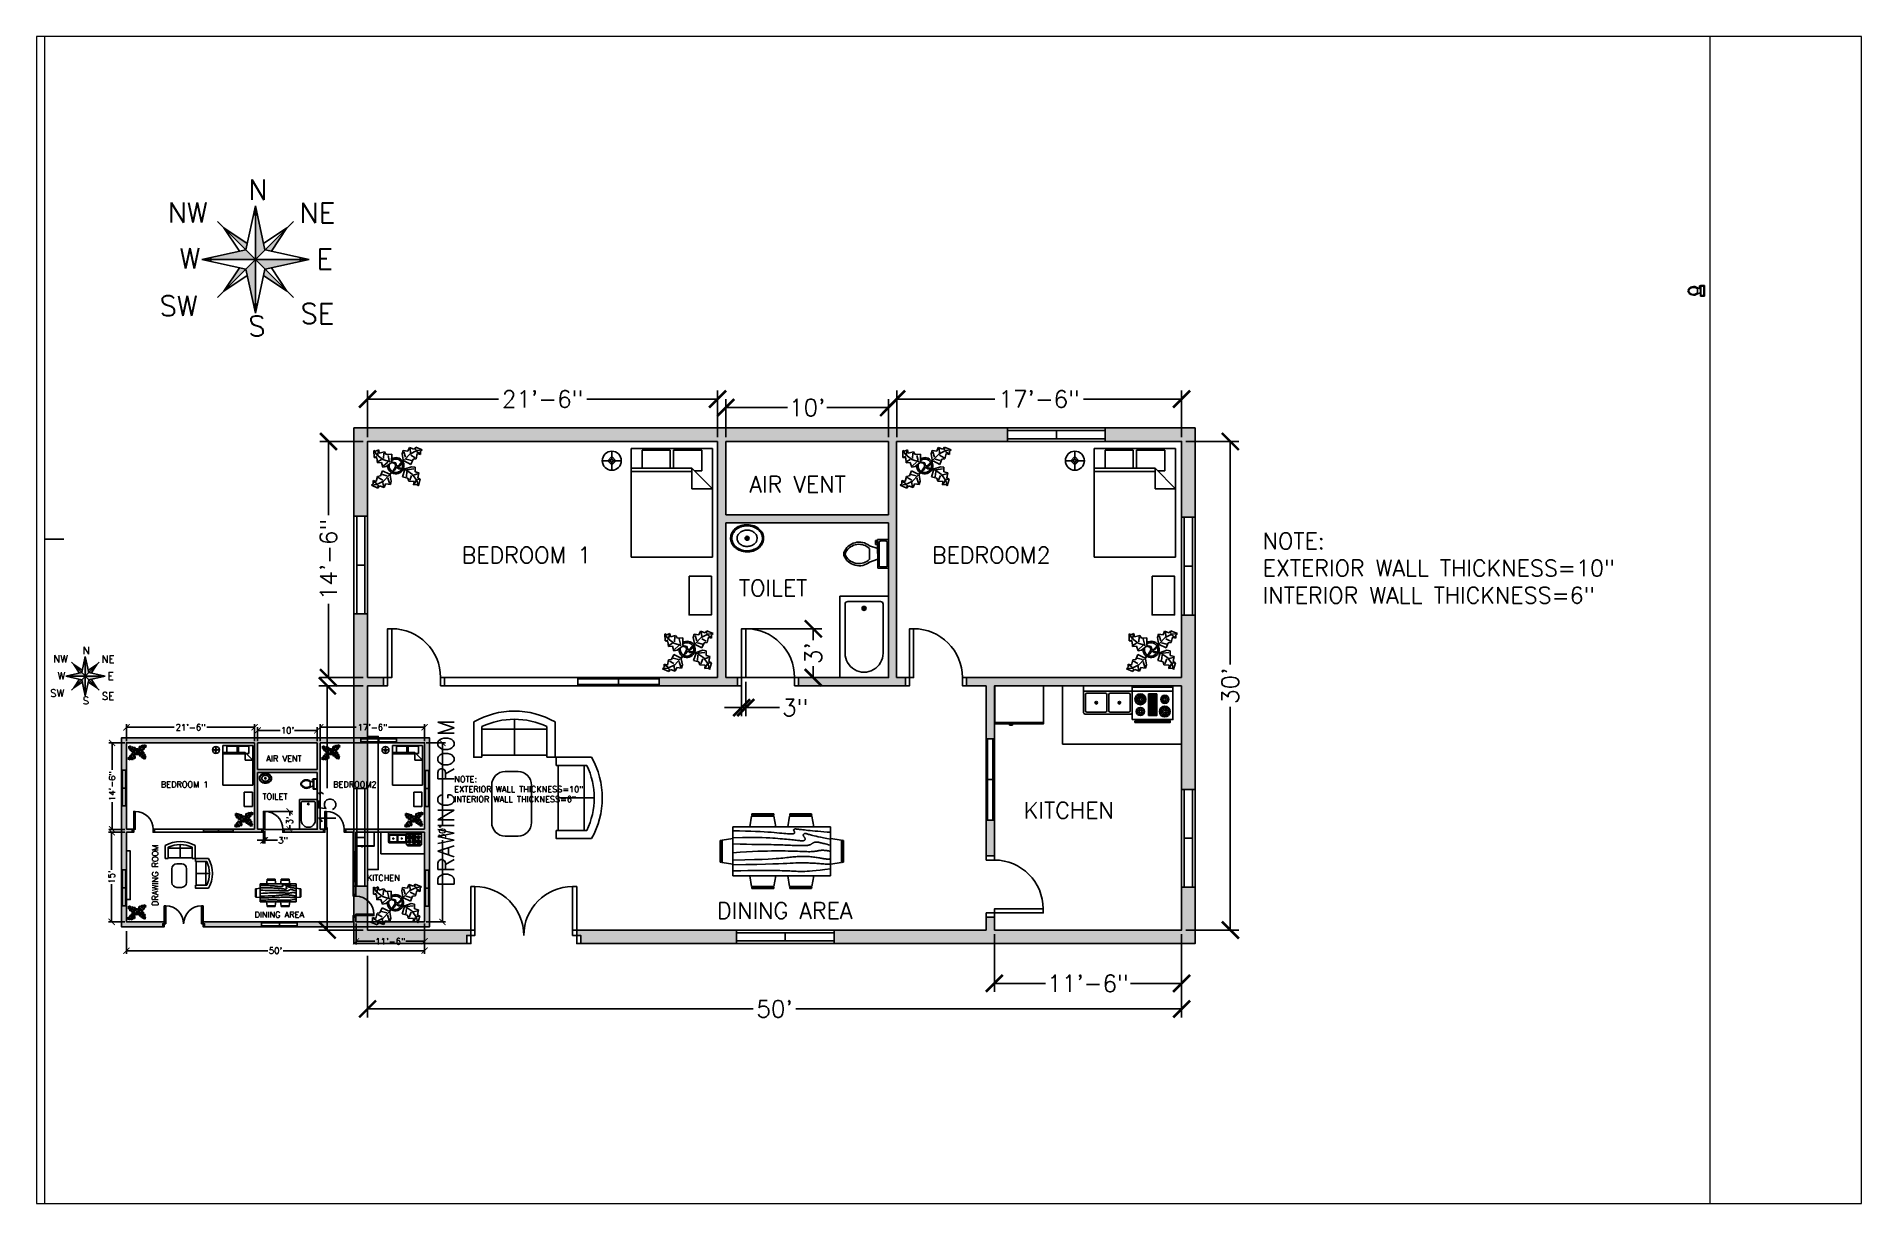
# Paper-space layout 'Layout1' of a CAD drawing. Header units: inches. Extents: x 0 to 410, y 0 to 263.
# The model-space entities are those that its viewports show. They can reach past a viewport. Long polylines and large blocks are cut down to what shows.
import ezdxf

# ---------------------------------------------------------------- set-up
doc = ezdxf.new("R2010")
doc.units = ezdxf.units.IN
doc.layers.get('0').update_dxf_attribs({"color": 250})
for name, color, linetype in [('blocks', 4, 'Continuous'), ('dimensions', 1, 'Continuous'), ('door', 6, 'Continuous'), ('text', 2, 'Continuous'), ('window', 40, 'Continuous')]:
    doc.layers.add(name, color=color, linetype=linetype)
doc.styles.get("Standard").update_dxf_attribs({"font": 'simplex.shx'})
doc.dimstyles.new('DIM', dxfattribs={"dimscale": 5, "dimtxt": 2.5, "dimasz": 2.5, "dimexe": 1.25, "dimexo": 0.625, "dimtad": 0, "dimlunit": 4, "dimtxsty": 'Standard', "dimblk": 'ARCHTICK', "dimcen": 2.5, "dimadec": 0, "dimazin": 0, "dimtfac": 1, "dimtmove": 0, "dimatfit": 3, "dimfxl": 1, "dimarcsym": 0})

psp = doc.layouts.get("Layout1")

msp = doc.modelspace()

# ---------------------------------------------------------------- texts
at = {"insert": (3037.576, 1060.793), "char_height": 12, "attachment_point": 1}
msp.add_mtext_dynamic_manual_height_columns('NOTE:\\PEXTERIOR WALL THICKNESS=10"\\PINTERIOR WALL THICKNESS=6"', width=341.95088, gutter_width=12.5, heights=[0], dxfattribs=at)
at = {"layer": 'text', "attachment_point": 1}
for s, width, gutter_width, insert, char_height in [('N', 44.01079, 74.595, (2289.852, 1321.161), 14.919), ('NW', 44.01079, 74.595, (2230.507, 1304.315), 14.9189), ('NE', 44.01079, 74.595, (2327.651, 1304.042), 14.9189), ('W', 44.01079, 74.595, (2239.127, 1270.491), 14.919), ('E', 44.01079, 74.595, (2340.079, 1269.994), 14.919), ('SW', 44.01079, 74.595, (2224.456, 1235.513), 14.9189), ('SE', 44.01079, 74.595, (2328.292, 1229.786), 14.9189), ('S', 44.01079, 74.595, (2289.852, 1220.554), 14.919), ('AIR VENT', 102.50242, 12.5, (2659.267, 1102.546), 12), ('BEDROOM 1', 102.50242, 12.5, (2447.133, 1050.401), 12), ('BEDROOM2', 102.50242, 12.5, (2793.778, 1050.401), 12), ('TOILET', 102.50242, 12.5, (2651.517, 1026.141), 12), ('KITCHEN', 102.50242, 12.5, (2861.492, 862.307), 12), ('DINING AREA', 141.63971, 12.5, (2635.365, 788.435), 12)]:
    msp.add_mtext_dynamic_manual_height_columns(s, width=width, gutter_width=gutter_width, heights=[0], dxfattribs=dict(at, insert=insert, char_height=char_height))
at = {"layer": 'text', "insert": (2429.542, 799.935), "char_height": 12, "attachment_point": 1, "rotation": 90}
msp.add_mtext_dynamic_manual_height_columns('DRAWING ROOM', width=145.36706, gutter_width=12.5, heights=[0], dxfattribs=at)

# ---------------------------------------------------------------- blocks, each defined once
blk = doc.blocks.new('door1')
at = {"layer": 'door'}
for points in [[(-6, 42), (-3, 42), (-3, 6), (-6, 6)], [(-45, 6), (-42, 6), (-42, 0), (-45, 0)], [(-3, 6), (0, 6), (0, 0), (-3, 0)]]:
    blk.add_lwpolyline(points, close=True, dxfattribs=at)
blk.add_arc((-6, 6), 36, 90, 180, dxfattribs=at)
blk = doc.blocks.new('door2')
at = {"layer": 'door'}
for points in [[(-78, 42), (-81, 42), (-81, 6), (-78, 6)], [(-6, 42), (-3, 42), (-3, 6), (-6, 6)], [(-81, 6), (-84, 6), (-84, 0), (-81, 0)], [(-3, 6), (0, 6), (0, 0), (-3, 0)]]:
    blk.add_lwpolyline(points, close=True, dxfattribs=at)
for centre, start, end in [((-78, 6), 0, 90), ((-6, 6), 90, 180)]:
    blk.add_arc(centre, 36, start, end, dxfattribs=at)
blk = doc.blocks.new('win2')
at = {"layer": 'window'}
for p, q in [((-70, 8), (-72, 8)), ((-72, 8), (0, 8)), ((0, 2), (-72, 2)), ((-36, 2), (-36, 8)), ((0, 8), (0, 2))]:
    blk.add_line(p, q, dxfattribs=at)
blk.add_lwpolyline([(-72, 0), (0, 0), (0, 10), (-72, 10)], close=True, dxfattribs=at)
for points in [[(-2, 8), (-70, 8)], [(-70, 2), (-2, 2)]]:
    blk.add_lwpolyline(points, dxfattribs=at)
blk = doc.blocks.new('win1')
at = {"layer": 'window'}
for p, q in [((-59, 5), (-60, 5)), ((-59, 1), (-60, 1)), ((-30, 1), (-30, 5)), ((-1, 5), (0, 5)), ((-1, 1), (0, 1))]:
    blk.add_line(p, q, dxfattribs=at)
blk.add_lwpolyline([(-60, 6), (0, 6), (0, 0), (-60, 0)], close=True, dxfattribs=at)
for points in [[(-59, 5), (-1, 5)], [(-1, 1), (-59, 1)]]:
    blk.add_lwpolyline(points, dxfattribs=at)
blk = doc.blocks.new('Toilet - top')
for p, q in [((-10, -8.5), (-8, -8.5)), ((-10, -9.5), (-10, -8.5)), ((-7, -9.5), (-10, -9.5)), ((-8, -8.5), (-8, -8)), ((-7, -8), (-7, -9.5)), ((-4, -8), (-6, -14)), ((4, -8), (6, -14)), ((9.5, -6), (9.5, -2)), ((4, -14), (-4, -14))]:
    blk.add_line(p, q)
blk.add_lwpolyline([(10.5, -8), (10.5, 0), (-10.5, 0), (-10.5, -8)], close=True)
for points in [[(-9.5, -2), (-9.5, -6)], [(8.5, -1), (-8.5, -1)], [(-8.5, -7), (8.5, -7)]]:
    blk.add_lwpolyline(points)
for centre, radius, start, end in [((-8.6, -1.9), 0.884, 81.8699, 188.1301), ((-8.6, -6.1), 0.884, 171.8699, 278.1301), ((8.6, -1.9), 0.884, 351.8699, 98.1301), ((8.6, -6.1), 0.884, 261.8699, 8.1301), ((3.5, -21.6), 12.2, 141.4691, 247.9714), ((4.2, -21.8), 11.3, 136.3677, 238.9468), ((-3.5, -21.6), 12.2, 292.0284, 38.5307), ((-4.2, -21.8), 11.3, 301.053, 43.6321), ((0, -27.9), 4, 245.7318, 294.2682), ((0, -29), 4, 254.8605, 285.1395)]:
    blk.add_arc(centre, radius, start, end)
blk = doc.blocks.new('Sink - Oval top')
for p, q in [((-1, 0), (1, 0)), ((0, 1), (0, -1))]:
    blk.add_line(p, q)
at = {"linetype": 'Continuous'}
for points in [[(-12.2, 0.4, 0.117634), (-11.5, -3.4, 0.104469), (-8.9, -6.8, 0.090016), (-5.1, -9.1, 0.08192), (-0.3, -10, 0.08192), (4.5, -9.4, 0.090016), (8.4, -7.4, 0.104469), (11.2, -4.1, 0.117634), (12.2, -0.4, 0.117634), (11.5, 3.4, 0.104469), (8.9, 6.8, 0.090016), (5.1, 9.1, 0.08192), (0.3, 10, 0.08192), (-4.5, 9.4, 0.090016), (-8.4, 7.4, 0.104469), (-11.2, 4.1, 0.117634)], [(-11.3, 0.2, 0.118622), (-10.5, -3.3, 0.104678), (-8.1, -6.4, 0.089562), (-4.5, -8.4, 0.081185), (-0.1, -9.2, 0.081185), (4.3, -8.5, 0.089562), (7.9, -6.6, 0.104678), (10.4, -3.5, 0.118622), (11.3, -0.2, 0.118622), (10.5, 3.3, 0.104678), (8.1, 6.4, 0.089562), (4.5, 8.4, 0.081185), (0.1, 9.2, 0.081185), (-4.3, 8.5, 0.089562), (-7.9, 6.6, 0.104678), (-10.4, 3.5, 0.118622)], [(-7.4, 0.1, 0.118283), (-6.9, -2.2, 0.104607), (-5.3, -4.2, 0.089718), (-3, -5.5, 0.081436), (-0.1, -6, 0.081436), (2.8, -5.6, 0.089718), (5.2, -4.3, 0.104607), (6.9, -2.3, 0.118283), (7.4, -0.1, 0.118283), (6.9, 2.2, 0.104607), (5.3, 4.2, 0.089718), (3, 5.5, 0.081436), (0.1, 6, 0.081436), (-2.8, 5.6, 0.089718), (-5.2, 4.3, 0.104607), (-6.9, 2.3, 0.118283)]]:
    blk.add_lwpolyline(points, format="xyb", close=True, dxfattribs=at)
for radius in [1.5, 1]:
    blk.add_circle((0, 0), radius)
blk = doc.blocks.new('Dining Set - 36 x 72 in.')
at = {"linetype": 'Continuous'}
for p, q in [((-22, 27.5), (-22.1562, 26.50042)), ((-22, 27.5), (-6, 27.5)), ((-5.8437, 26.49966), (-6, 27.5)), ((6, 27.5), (5.8438, 26.50042)), ((6, 27.5), (22, 27.5)), ((22.1563, 26.49966), (22, 27.5)), ((36, 18), (-36, 18)), ((-36, 18), (-36, -18)), ((-22.2343, 26.00059), (-23.4847, 17.99762)), ((-22.2304, 26), (-5.7608, 26)), ((-5.8416, 26.5), (-22.1534, 26.5)), ((-4.5152, 17.99762), (-5.7655, 25.99926)), ((5.7657, 26.00059), (4.5153, 17.99762)), ((5.7696, 26), (22.2392, 26)), ((22.1584, 26.5), (5.8466, 26.5)), ((23.4848, 17.99762), (22.2345, 25.99926)), ((36, -18), (36, 18)), ((-45.5, 8), (-44.5004, 8.15617)), ((-45.5, 8), (-45.5, -8)), ((-44.5, -8.15843), (-44.5, 8.15338)), ((-44.0006, 8.23428), (-35.9976, 9.48474)), ((-44, 8.23041), (-44, -8.23915)), ((44.0006, 8.23428), (35.9976, 9.48474)), ((44, 8.23041), (44, -8.23915)), ((44.5, -8.15843), (44.5, 8.15338)), ((45.5, 8), (44.5005, 8.15617)), ((45.5, 8), (45.5, -8)), ((-44.4997, -8.15631), (-45.5, -8)), ((-35.9976, -9.48476), (-43.9993, -8.2345)), ((35.9976, -9.48476), (43.9993, -8.2345)), ((44.4997, -8.15631), (45.5, -8)), ((-36, -18), (36, -18)), ((-22.2343, -26.0006), (-23.4847, -17.99762)), ((-22.2304, -26), (-5.7608, -26)), ((-22, -27.5), (-22.1562, -26.50044)), ((-5.8416, -26.5), (-22.1534, -26.5)), ((-5.8437, -26.49967), (-6, -27.5)), ((-4.5152, -17.99762), (-5.7655, -25.99928)), ((5.7657, -26.0006), (4.5153, -17.99762)), ((5.7696, -26), (22.2392, -26)), ((6, -27.5), (5.8438, -26.50044)), ((22.1584, -26.5), (5.8466, -26.5)), ((22.1563, -26.49967), (22, -27.5)), ((23.4848, -17.99762), (22.2345, -25.99928)), ((-22, -27.5), (-6, -27.5)), ((6, -27.5), (22, -27.5))]:
    blk.add_line(p, q, dxfattribs=at)
for points in [[(-36, 15), (-31.1772, 14.97754), (-26.8079, 14.91406), (-22.8538, 14.81543), (-19.276, 14.6875), (-16.0362, 14.53613), (-13.0957, 14.36718), (-10.4159, 14.18652), (-7.9583, 14), (-5.6904, 13.81315), (-3.6035, 13.63021), (-1.6954, 13.45508), (0.0365, 13.29166), (1.5945, 13.14388), (2.9811, 13.01562), (4.1988, 12.9108), (5.25, 12.83333), (6.1393, 12.78613), (6.8802, 12.76823), (7.4883, 12.77767), (7.9792, 12.8125), (8.3685, 12.87077), (8.6719, 12.95052), (8.9049, 13.0498), (9.0833, 13.16666), (9.2205, 13.29899), (9.3216, 13.44401), (9.3895, 13.59879), (9.4271, 13.76041), (9.4373, 13.92594), (9.4232, 14.09245), (9.3875, 14.257), (9.3333, 14.41666), (9.2638, 14.56917), (9.1836, 14.71484), (9.0975, 14.85465), (9.0104, 14.98958), (8.9272, 15.1206), (8.8529, 15.2487), (8.7922, 15.37483), (8.75, 15.5), (8.7305, 15.62467), (8.7344, 15.74739), (8.7617, 15.86621), (8.8125, 15.97916), (8.8867, 16.08431), (8.9844, 16.17968), (9.1055, 16.26334), (9.25, 16.33333), (9.4189, 16.38802), (9.6172, 16.42708), (9.8506, 16.45052), (10.125, 16.45833), (10.4463, 16.45052), (10.8203, 16.42708), (11.2529, 16.38802), (11.75, 16.33333), (12.3184, 16.26318), (12.9694, 16.17838), (13.7151, 16.07991), (14.5677, 15.96875), (15.5395, 15.84586), (16.6426, 15.71224), (17.8893, 15.56884), (19.2917, 15.41666), (20.859, 15.25667), (22.5879, 15.08984), (24.4721, 14.91715), (26.5052, 14.73958), (28.6809, 14.5581), (30.9929, 14.3737), (33.4347, 14.18733), (36, 14)], [(-36, 10), (-28.9766, 10.14274), (-23.1725, 10.20442), (-18.4241, 10.19775), (-14.5677, 10.13541), (-11.4399, 10.03011), (-8.877, 9.89453), (-6.7154, 9.74137), (-4.7917, 9.58333), (-2.9698, 9.43082), (-1.2246, 9.28515), (0.4415, 9.14534), (2.026, 9.01041), (3.5266, 8.87939), (4.9408, 8.7513), (6.266, 8.62516), (7.5, 8.5), (8.6411, 8.37549), (9.6914, 8.2539), (10.6538, 8.13818), (11.5312, 8.03125), (12.3267, 7.93603), (13.043, 7.85547), (13.6831, 7.79248), (14.25, 7.75), (14.7471, 7.7303), (15.1797, 7.73307), (15.5537, 7.75732), (15.875, 7.80208), (16.1494, 7.86637), (16.3828, 7.94922), (16.5811, 8.04964), (16.75, 8.16666), (16.8944, 8.29915), (17.0143, 8.44531), (17.1089, 8.60319), (17.1771, 8.77083), (17.218, 8.94629), (17.2305, 9.1276), (17.2137, 9.31282), (17.1667, 9.5), (17.0895, 9.6875), (16.987, 9.875), (16.8649, 10.0625), (16.7292, 10.25), (16.5856, 10.4375), (16.4401, 10.625), (16.2985, 10.8125), (16.1667, 11), (16.05, 11.18733), (15.9518, 11.3737), (15.8752, 11.5581), (15.8229, 11.73958), (15.798, 11.91715), (15.8034, 12.08984), (15.842, 12.25667), (15.9167, 12.41666), (16.0295, 12.56836), (16.1784, 12.70833), (16.3605, 12.83268), (16.5729, 12.9375), (16.8127, 13.01888), (17.0768, 13.07291), (17.3625, 13.0957), (17.6667, 13.08333), (17.9894, 13.03312), (18.3418, 12.94726), (18.7382, 12.82918), (19.1927, 12.68229), (19.7195, 12.51001), (20.3327, 12.31575), (21.0465, 12.10294), (21.875, 11.875), (22.8357, 11.63354), (23.959, 11.37304), (25.2786, 11.08618), (26.8282, 10.76562), (28.6414, 10.40405), (30.752, 9.99414), (33.1936, 9.52856), (36, 9)], [(-36, 5.5), (-30.7157, 5.3348), (-26.069, 5.20963), (-21.9946, 5.11767), (-18.4271, 5.05208), (-15.3009, 5.00602), (-12.5508, 4.97265), (-10.1112, 4.94515), (-7.9167, 4.91666), (-5.909, 4.88167), (-4.0586, 4.83984), (-2.3429, 4.79215), (-0.7396, 4.73958), (0.7739, 4.6831), (2.22, 4.6237), (3.6213, 4.56233), (5, 4.5), (6.373, 4.43782), (7.7344, 4.3776), (9.0723, 4.32129), (10.375, 4.27083), (11.6309, 4.22819), (12.8281, 4.19531), (13.9551, 4.17415), (15, 4.16666), (15.954, 4.17448), (16.819, 4.19791), (17.6001, 4.23698), (18.3021, 4.29166), (18.9299, 4.36198), (19.4883, 4.44791), (19.9823, 4.54948), (20.4167, 4.66666), (20.7969, 4.79899), (21.1302, 4.94401), (21.4245, 5.09879), (21.6875, 5.26041), (21.9271, 5.42594), (22.1511, 5.59245), (22.3672, 5.757), (22.5834, 5.91666), (22.8065, 6.06868), (23.0404, 6.21093), (23.2879, 6.34147), (23.5521, 6.45833), (23.8358, 6.55957), (24.142, 6.64323), (24.4735, 6.70735), (24.8334, 6.75), (25.2235, 6.76969), (25.642, 6.76692), (26.0858, 6.74267), (26.5521, 6.69791), (27.0379, 6.63362), (27.5404, 6.55078), (28.0565, 6.45036), (28.5834, 6.33333), (29.1242, 6.19987), (29.7071, 6.04687), (30.3661, 5.87044), (31.1354, 5.66666), (32.0493, 5.43164), (33.142, 5.16146), (34.4475, 4.85221), (36, 4.5)], [(-36, -1), (-30.7915, -0.6591), (-26.0195, -0.38216), (-21.6519, -0.16284), (-17.6563, 0.00521), (-14.0005, 0.12833), (-10.6523, 0.21289), (-7.5796, 0.26522), (-4.75, 0.29166), (-2.134, 0.29793), (0.2878, 0.28711), (2.5317, 0.26163), (4.6146, 0.22396), (6.5529, 0.17651), (8.3633, 0.12174), (10.0623, 0.06209), (11.6667, 0), (13.1899, -0.06201), (14.6341, -0.1211), (15.9982, -0.17432), (17.2813, -0.21875), (18.4823, -0.25147), (19.6003, -0.26953), (20.6343, -0.27002), (21.5834, -0.25), (22.4481, -0.20768), (23.2357, -0.14584), (23.9549, -0.06836), (24.6146, 0.02083), (25.2235, 0.11784), (25.7904, 0.21875), (26.3241, 0.31966), (26.8334, 0.41666), (27.3265, 0.50618), (27.8099, 0.58593), (28.2894, 0.65397), (28.7709, 0.70833), (29.2601, 0.74707), (29.763, 0.76823), (30.2855, 0.76985), (30.8334, 0.75), (31.4088, 0.70784), (31.9994, 0.64713), (32.589, 0.57275), (33.1615, 0.48958), (33.7008, 0.4025), (34.1908, 0.3164), (34.6153, 0.23616), (34.9584, 0.16666), (35.2099, 0.11165), (35.3848, 0.07031), (35.504, 0.04069), (35.5886, 0.02083), (35.6594, 0.00879), (35.7377, 0.0026), (35.8442, 0.00032), (36, 0)], [(-36, -6.5), (-27.1843, -6.31267), (-20.084, -6.1263), (-14.469, -5.9419), (-10.1094, -5.76042), (-6.7752, -5.58285), (-4.2363, -5.41016), (-2.2629, -5.24333), (-0.625, -5.08334), (0.8708, -4.93099), (2.2715, -4.78646), (3.5872, -4.64974), (4.8281, -4.52084), (6.0046, -4.39974), (7.127, -4.28646), (8.2053, -4.18099), (9.25, -4.08334), (10.2705, -3.99382), (11.2734, -3.91407), (12.2647, -3.84603), (13.25, -3.79167), (14.2354, -3.75293), (15.2266, -3.73177), (16.2295, -3.73015), (17.25, -3.75), (18.2912, -3.79248), (19.3451, -3.85547), (20.4009, -3.93604), (21.4479, -4.03125), (22.4754, -4.13819), (23.4727, -4.25391), (24.4289, -4.37549), (25.3334, -4.5), (26.1785, -4.62492), (26.9694, -4.74935), (27.7145, -4.87281), (28.4219, -4.99479), (29.1, -5.11483), (29.7572, -5.23242), (30.4016, -5.34709), (31.0417, -5.45834), (31.6837, -5.56437), (32.3262, -5.65821), (32.9658, -5.73153), (33.599, -5.77604), (34.2224, -5.78345), (34.8327, -5.74545), (35.4264, -5.65373), (36, -5.5)], [(-36, -10), (-26.4022, -9.81299), (-18.4675, -9.62891), (-11.9839, -9.45069), (-6.7396, -9.28125), (-2.5226, -9.12354), (0.8789, -8.98047), (3.6769, -8.85498), (6.0833, -8.75), (8.2767, -8.66765), (10.3021, -8.60677), (12.1712, -8.56543), (13.8958, -8.54167), (15.4876, -8.53353), (16.9583, -8.53907), (18.3197, -8.55632), (19.5834, -8.58334), (20.7616, -8.61841), (21.8685, -8.66081), (22.9188, -8.71004), (23.9271, -8.76563), (24.9081, -8.82707), (25.8763, -8.89388), (26.8465, -8.96558), (27.8334, -9.04167), (28.8474, -9.12118), (29.8828, -9.20117), (30.93, -9.27824), (31.9792, -9.34896), (33.0205, -9.40991), (34.0443, -9.45768), (35.0407, -9.48885), (36, -9.5)], [(-36, -14.5), (-30.0881, -14.33513), (-25.0332, -14.21224), (-20.7312, -14.12647), (-17.0781, -14.07292), (-13.97, -14.04671), (-11.3027, -14.04297), (-8.9724, -14.05681), (-6.875, -14.08334), (-4.9224, -14.11833), (-3.0905, -14.16016), (-1.3709, -14.20785), (0.2448, -14.26042), (1.7647, -14.3169), (3.1973, -14.3763), (4.5507, -14.43767), (5.8333, -14.5), (7.0554, -14.5621), (8.235, -14.62175), (9.3922, -14.67652), (10.5469, -14.72396), (11.7192, -14.76164), (12.929, -14.78711), (14.1965, -14.79794), (15.5417, -14.79167), (16.9933, -14.76424), (18.6152, -14.70508), (20.4804, -14.60197), (22.6615, -14.44271), (25.2312, -14.21509), (28.2624, -13.9069), (31.8277, -13.50594), (36, -13)]]:
    blk.add_lwpolyline(points, dxfattribs=at)
blk = doc.blocks.new('Sofa - Roundback Loveseat 5 ft.')
at = {"linetype": 'Continuous'}
for p, q in [((-24, -33.99998), (-24, -11.46958)), ((-23.9998, -13.38178), (23.99986, -13.38178)), ((0, -32.44198), (0, -5.99998)), ((24.00004, -33.99998), (24.00004, -11.46958)), ((-24, -32.44198), (24.00004, -32.44198))]:
    blk.add_line(p, q, dxfattribs=at)
for points in [[(-24, -33.99998), (-30, -33.99998), (-30, -7.99998)], [(30.00004, -7.99998), (30.00004, -33.99998), (24.00004, -33.99998)]]:
    blk.add_lwpolyline(points, dxfattribs=at)
for centre, radius, start, end in [((0, -60.24998), 60.24998, 60.13715, 119.8628), ((0, -61.38438), 55.38444, 64.32083, 115.6792)]:
    blk.add_arc(centre, radius, start, end, dxfattribs=at)
blk = doc.blocks.new('Range-Oven - 30 in top')
for p, q in [((0, -3), (30, -3)), ((12, -6), (18, -6)), ((13, -20), (13, -6)), ((14, -6), (14, -20)), ((15, -20), (15, -6)), ((16, -6), (16, -20)), ((17, -20), (17, -6)), ((6, -24), (6, -25)), ((8, -25), (8, -24)), ((18, -20), (12, -20)), ((22, -25), (22, -24)), ((24, -24), (24, -25))]:
    blk.add_line(p, q)
for points in [[(0, -24), (0, 0), (30, 0), (30, -24)], [(12, -21), (12, -5), (18, -5), (18, -21)], [(2, -26), (2, -25), (28, -25), (28, -26)]]:
    blk.add_lwpolyline(points, close=True)
for centre, radius in [((6, -9), 4), ((6, -9), 3), ((6, -9), 2), ((6, -9), 1), ((24, -9), 3), ((24, -9), 2), ((24, -9), 1), ((6, -18), 3), ((6, -18), 2), ((6, -18), 1), ((24, -18), 4), ((24, -18), 3), ((24, -18), 2), ((24, -18), 1)]:
    blk.add_circle(centre, radius)
blk = doc.blocks.new('Refrigerator-2 door - 36 in top')
for p, q in [((0, -26.999999), (36, -26.999999)), ((11, -27.999999), (11, -28.999999)), ((11, -28.999999), (13, -28.999999)), ((12, -26.999999), (12, -28.999999)), ((13, -28.999999), (13, -27.999999))]:
    blk.add_line(p, q)
blk.add_lwpolyline([(0, -27.999999), (0, 0), (36, 0), (36, -27.999999)], close=True)
blk = doc.blocks.new('Sink-double - 36 in top')
for p, q in [((-18, -4), (18, -4)), ((-0.75, -18.5), (-0.75, -6.5)), ((0.75, -6.5), (0.75, -18.5))]:
    blk.add_line(p, q)
for points in [[(-16.5, 0), (16.5, 0)], [(-18, -19.5), (-18, -1.5)], [(-16.5, -18.5), (-16.5, -6.5)], [(-15.5, -5.5), (-1.75, -5.5)], [(1.75, -5.5), (15.5, -5.5)], [(16.5, -6.5), (16.5, -18.5)], [(18, -1.5), (18, -19.5)], [(16.5, -21), (-16.5, -21)], [(-1.75, -19.5), (-15.5, -19.5)], [(15.5, -19.5), (1.75, -19.5)]]:
    blk.add_lwpolyline(points)
for centre, radius in [((-8.5, -12.5), 1), ((-8.5, -12.5), 0.5), ((8.5, -12.5), 1), ((8.5, -12.5), 0.5)]:
    blk.add_circle(centre, radius)
for centre, radius, start, end in [((-16.5, -1.5), 1.5, 90, 180), ((16.5, -1.5), 1.5, 0, 90), ((-15.5, -6.5), 1, 90, 180), ((-1.75, -6.5), 1, 0, 90), ((1.75, -6.5), 1, 90, 180), ((15.5, -6.5), 1, 0, 90), ((-16.5, -19.5), 1.5, 180, 270), ((-15.5, -18.5), 1, 180, 270), ((-1.75, -18.5), 1, 270, 0), ((1.75, -18.5), 1, 180, 270), ((15.5, -18.5), 1, 270, 0), ((16.5, -19.5), 1.5, 270, 0)]:
    blk.add_arc(centre, radius, start, end)
blk = doc.blocks.new('Bed - Queen')
at = {"linetype": 'Continuous'}
for p, q in [((0, -80.00003), (0, 0)), ((0, 0), (59.99999, 0)), ((59.99999, 0), (59.99999, -80.00003)), ((7.99999, -1.2), (28.79998, -1.2)), ((7.99999, -14.4), (7.99999, -1.2)), ((28.79998, -1.2), (28.79998, -14.4)), ((31.19999, -1.2), (51.99999, -1.2)), ((31.19999, -14.4), (31.19999, -1.2)), ((51.99999, -1.2), (51.99999, -16.4)), ((0, -14.4), (44.8, -14.4)), ((44.8, -16.8), (0, -16.8)), ((59.99999, -29.6), (44.8, -14.4)), ((44.8, -14.4), (44.8, -29.6)), ((51.99999, -16.4), (46.79936, -16.4)), ((44.8, -29.6), (59.99999, -29.6)), ((59.99999, -80.00003), (0, -80.00003))]:
    blk.add_line(p, q, dxfattribs=at)
blk = doc.blocks.new('Lamp - Table')
at = {"linetype": 'Continuous'}
for p, q in [((-1, 0), (-7, 0)), ((0, 3), (-3, 0)), ((-3, 0), (0, -3)), ((0, 7), (0, 1)), ((3, 0), (0, 3)), ((0, -3), (3, 0)), ((1, 0), (7, 0)), ((0, -1), (0, -7))]:
    blk.add_line(p, q, dxfattribs=at)
for radius in [7, 1]:
    blk.add_circle((0, 0), radius, dxfattribs=at)
blk = doc.blocks.new('Bath Tub - 26 x 60 in.')
for p, q in [((8, -18), (10, -18)), ((9, -17), (9, -19))]:
    blk.add_line(p, q)
blk.add_lwpolyline([(0, -36), (0, 0), (60, 0), (60, -36)], close=True)
for points in [[(4, -30), (4, -6)], [(6, -4), (42, -4)], [(42, -32), (6, -32)]]:
    blk.add_lwpolyline(points)
for radius in [1.5, 1]:
    blk.add_circle((9, -18), radius)
for centre, radius, start, end in [((5.75, -5.75), 1.77, 81.8699, 188.1301), ((42, -18), 14, 270, 90), ((5.75, -30.25), 1.77, 171.8699, 278.1301)]:
    blk.add_arc(centre, radius, start, end)
blk = doc.blocks.new('Plant - Rubber or Philodendron')
at = {"linetype": 'Continuous'}
for p, q in [((8.8871, 10.7908), (9.9809, 13.4933)), ((9.9809, 13.4933), (13.3837, 12.301)), ((13.3837, 12.301), (14.68, 13.9039)), ((14.68, 13.9039), (19.3848, 11.8146)), ((-16.2005, 11.4774), (-13.9899, 8.1064)), ((-16.2005, 11.4774), (-14.8639, 10.7964)), ((-16.0159, 6.3329), (-16.2005, 11.4774)), ((-14.0069, 5.8704), (-16.0159, 6.3329)), ((-15.3434, 6.5514), (-13.9984, 6.9884)), ((-14.8639, 10.7964), (-12.6195, 11.8975)), ((-13.5868, 2.2894), (-14.0069, 5.8704)), ((-13.9899, 8.1064), (-9.5434, 4.7185)), ((-10.6784, 2.491), (-13.5868, 2.2894)), ((-13.3174, 8.325), (-13.0735, 11.0065)), ((-13.1329, 3.1804), (-10.6614, 4.727)), ((-12.6195, 11.8975), (-12.1909, 9.4345)), ((-12.1909, 9.4345), (-8.3829, 10.3)), ((-9.5858, -0.8715), (-10.6784, 2.491)), ((-9.5434, 4.7185), (-4.1917, 2.9888)), ((-9.1318, 0.0195), (-5.9793, 2.9025)), ((-8.8369, 9.409), (-9.0894, 5.6095)), ((-8.3829, 10.3), (-7.0549, 8.501)), ((-7.1228, -0.443), (-3.5248, 2.2131)), ((-7.0549, 8.501), (-3.0284, 8.6941)), ((-4.8529, 4.012), (-5.7184, 7.82)), ((-3.5248, 2.2131), (-3.3011, 2.4355)), ((-3.3011, 2.4355), (-0.5306, 1.7947)), ((-3.0284, 8.6941), (-3.0709, 3.1041)), ((-3.0709, 3.1041), (0.0797, 2.3163)), ((-0.5306, 1.7947), (-0.2255, -0.5527)), ((-0.5306, 1.7947), (-0.5306, 1.7947)), ((0.0797, 2.3163), (0.4866, -0.031)), ((0.4866, -0.031), (2.1141, 0.2298)), ((2.1141, 0.2298), (5.4346, 3.9146)), ((6.1032, 3.6844), (2.8262, -0.031)), ((4.6914, 8.8812), (5.3859, 11.2828)), ((4.6914, 8.8812), (5.5014, 4.4831)), ((5.3859, 11.2828), (8.8871, 10.7908)), ((5.4346, 3.9146), (5.5014, 4.4831)), ((5.9878, 10.4842), (7.1971, 6.3869)), ((11.1089, 1.1958), (6.1032, 3.6844)), ((10.3916, 8.7942), (6.2847, 4.4028)), ((7.7005, 4.8881), (11.5025, 3.9967)), ((15.3859, 11.3055), (10.3916, 8.7942)), ((10.5828, 12.6946), (10.8893, 9.7953)), ((14.2977, 6.1031), (10.9934, 7.9956)), ((12.7005, 4.8994), (11.1089, 1.1958)), ((14.8995, 5.3044), (12.7005, 4.8994)), ((14.5816, 13.2037), (14.3848, 11.8033)), ((15.7909, 9.1065), (14.8995, 5.3044)), ((15.2875, 10.6053), (17.5907, 9.2105)), ((19.3848, 11.8146), (15.3859, 11.3055)), ((18.1925, 8.4119), (15.7909, 9.1065)), ((19.3848, 11.8146), (18.1868, 10.9119)), ((18.1868, 10.9119), (18.1925, 8.4119)), ((-18.008, -14.1781), (-16.8101, -13.2754)), ((-16.8157, -10.7754), (-14.4141, -11.4699)), ((-16.8101, -13.2754), (-16.8157, -10.7754)), ((-13.9107, -12.9688), (-16.2139, -11.574)), ((-14.4141, -11.4699), (-13.5228, -7.6679)), ((-14.0091, -13.669), (-9.0148, -11.1577)), ((-13.5228, -7.6679), (-11.3237, -7.2629)), ((-12.921, -8.4665), (-9.6166, -10.359)), ((-11.3237, -7.2629), (-9.7321, -3.5593)), ((-6.3237, -7.2516), (-10.1257, -6.3602)), ((-9.7321, -3.5593), (-4.7264, -6.0479)), ((-7.1228, -0.443), (-9.5858, -0.8715)), ((-9.206, -15.0581), (-9.5126, -12.1588)), ((-9.0148, -11.1577), (-4.9047, -6.8122)), ((-7.5103, -13.1543), (-8.6042, -15.8568)), ((-4.0092, -13.6463), (-7.5103, -13.1543)), ((-4.611, -12.8477), (-5.8203, -8.7504)), ((-2.019, -3.6148), (-4.7264, -6.0479)), ((-4.1246, -6.8466), (-4.0579, -6.2781)), ((-3.3146, -11.2447), (-4.1246, -6.8466)), ((-4.0579, -6.2781), (-0.9375, -3.1608)), ((-3.3146, -11.2447), (-4.0092, -13.6463)), ((-2.019, -3.6148), (-0.2255, -0.5527)), ((-0.9375, -3.1608), (0.5883, -0.8135)), ((0.5883, -0.8135), (2.2447, -2.0916)), ((2.8262, -0.031), (1.3003, -0.5527)), ((1.3003, -0.5527), (2.4193, -1.4655)), ((2.2447, -2.0916), (6.7108, -2.6626)), ((2.4193, -1.4655), (6.895, -2.1175)), ((4.943, -7.9659), (6.7108, -2.6626)), ((8.8321, -9.0266), (4.943, -7.9659)), ((11.6605, -0.5413), (6.895, -2.1175)), ((12.3677, -6.1981), (7.219, -2.6772)), ((8.125, -4.0768), (7.7715, -7.9659)), ((8.3544, -2.7453), (13.1973, -2.1704)), ((9.5392, -11.1479), (8.8321, -9.0266)), ((13.4283, -11.5015), (9.5392, -11.1479)), ((10.2463, -10.4408), (11.6605, -6.9053)), ((11.6605, -0.5413), (14.1354, -0.8948)), ((15.5496, -10.7943), (12.3677, -6.1981)), ((13.0748, -13.9763), (13.4283, -11.5015)), ((16.2567, -5.8446), (13.4283, -6.5517)), ((14.8425, -10.7943), (13.7819, -13.2692)), ((14.1354, -0.8948), (14.1354, -4.4304)), ((14.1354, -4.4304), (16.9638, -5.1375)), ((16.6103, -14.6834), (15.5496, -10.7943)), ((17.3174, -9.7337), (15.9032, -9.7337)), ((16.9638, -5.1375), (16.2567, -8.673)), ((16.2567, -8.673), (18.0245, -9.7337)), ((18.0245, -9.7337), (16.6103, -14.6834)), ((-18.008, -14.1781), (-14.0091, -13.669)), ((-13.3032, -16.2674), (-18.008, -14.1781)), ((-12.0069, -14.6645), (-13.3032, -16.2674)), ((-13.2048, -15.5672), (-13.008, -14.1668)), ((-8.6042, -15.8568), (-12.0069, -14.6645)), ((15.5496, -13.6228), (13.0748, -13.9763)), ((16.6103, -14.6834), (15.5496, -13.6228))]:
    blk.add_line(p, q, dxfattribs=at)
for centre, radius, start, end in [((0.0308, 0.1664), 6, 178.6147, 235.1169), ((0.0308, 0.1664), 5, 168.1647, 238.6725), ((0, 0), 6.1275, 34.37569, 120.1028), ((-0.0601, -0.2075), 5.2461, 33.82192, 124.9414), ((-0.2664, 0.1682), 5.2775, 338.4094, 20.03007), ((-0.098, 0.1364), 6.1288, 341.2017, 26.09184), ((-0.0234, 0.3825), 6.1492, 242.5812, 331.2714), ((-0.1102, 0.4886), 5.2883, 247.3711, 327.472)]:
    blk.add_arc(centre, radius, start, end, dxfattribs=at)
blk = doc.blocks.new('_ArchTick')
at = {"color": 0, "linetype": 'ByBlock', "const_width": 0.15}
blk.add_lwpolyline([(-0.5, -0.5), (0.5, 0.5)], dxfattribs=at)
blk = doc.blocks.new('*D18')
at = {"layer": 'Defpoints', "color": 0, "transparency": 16777216}
for p in [(2377.8, 1128.1), (2349, 954.1), (2377.8, 954.1)]:
    blk.add_point(p, dxfattribs=at)
at = {"layer": 'dimensions', "color": 0, "lineweight": -2, "transparency": 16777216}
for p, q in [((2374.6, 1128.1), (2342.7, 1128.1)), ((2349, 1128.1), (2349, 1073.7)), ((2349, 954.1), (2349, 1008.6)), ((2374.6, 954.1), (2342.7, 954.1))]:
    blk.add_line(p, q, dxfattribs=at)
at = {"layer": 'dimensions', "color": 0, "lineweight": -2, "transparency": 16777216, "xscale": 12.5, "yscale": 12.5, "zscale": 12.5}
for p, rotation in [((2349, 1128.1), 90), ((2349, 954.1), 270)]:
    blk.add_blockref('_ArchTick', p, dxfattribs=dict(at, rotation=rotation))
at = {"layer": 'dimensions', "color": 0, "transparency": 16777216, "insert": (2349, 1041.1), "char_height": 12.5, "attachment_point": 5, "rotation": 90}
blk.add_mtext('14\'-6"', dxfattribs=at)
blk = doc.blocks.new('*D19')
at = {"layer": 'Defpoints', "color": 0, "transparency": 16777216}
for p in [(2977.8, 1128.1), (2977.8, 768.1), (3013.7, 768.1)]:
    blk.add_point(p, dxfattribs=at)
at = {"layer": 'dimensions', "color": 0, "lineweight": -2, "transparency": 16777216}
for p, q in [((2980.9, 1128.1), (3019.9, 1128.1)), ((3013.7, 1128.1), (3013.7, 963.8)), ((3013.7, 768.1), (3013.7, 932.5)), ((2980.9, 768.1), (3019.9, 768.1))]:
    blk.add_line(p, q, dxfattribs=at)
at = {"layer": 'dimensions', "color": 0, "lineweight": -2, "transparency": 16777216, "xscale": 12.5, "yscale": 12.5, "zscale": 12.5}
for p, rotation in [((3013.7, 1128.1), 90), ((3013.7, 768.1), 270)]:
    blk.add_blockref('_ArchTick', p, dxfattribs=dict(at, rotation=rotation))
at = {"layer": 'dimensions', "color": 0, "transparency": 16777216, "insert": (3013.7, 948.1), "char_height": 12.5, "attachment_point": 5, "rotation": 90}
blk.add_mtext("30'", dxfattribs=at)
blk = doc.blocks.new('*D21')
at = {"layer": 'Defpoints', "color": 0, "transparency": 16777216}
for p in [(2377.8, 752.2), (2977.8, 752.2), (2977.8, 710)]:
    blk.add_point(p, dxfattribs=at)
at = {"layer": 'dimensions', "color": 0, "lineweight": -2, "transparency": 16777216}
for p, q in [((2377.8, 749), (2377.8, 703.8)), ((2977.8, 749), (2977.8, 703.8)), ((2377.8, 710), (2662.1, 710)), ((2977.8, 710), (2693.4, 710))]:
    blk.add_line(p, q, dxfattribs=at)
at = {"layer": 'dimensions', "color": 0, "lineweight": -2, "transparency": 16777216, "xscale": 12.5, "yscale": 12.5, "zscale": 12.5, "rotation": 180}
blk.add_blockref('_ArchTick', (2377.8, 710), dxfattribs=at)
at = {"layer": 'dimensions', "color": 0, "lineweight": -2, "transparency": 16777216, "xscale": 12.5, "yscale": 12.5, "zscale": 12.5}
blk.add_blockref('_ArchTick', (2977.8, 710), dxfattribs=at)
at = {"layer": 'dimensions', "color": 0, "transparency": 16777216, "insert": (2677.8, 710), "char_height": 12.5, "attachment_point": 5}
blk.add_mtext("50'", dxfattribs=at)
blk = doc.blocks.new('*D22')
at = {"layer": 'Defpoints', "color": 0, "transparency": 16777216}
for p in [(2977.8, 1159.4), (2767.8, 1128.1), (2977.8, 1128.1)]:
    blk.add_point(p, dxfattribs=at)
at = {"layer": 'dimensions', "color": 0, "lineweight": -2, "transparency": 16777216}
for p, q in [((2767.8, 1131.3), (2767.8, 1165.6)), ((2767.8, 1159.4), (2840.2, 1159.4)), ((2977.8, 1159.4), (2905.4, 1159.4)), ((2977.8, 1131.3), (2977.8, 1165.6))]:
    blk.add_line(p, q, dxfattribs=at)
at = {"layer": 'dimensions', "color": 0, "lineweight": -2, "transparency": 16777216, "xscale": 12.5, "yscale": 12.5, "zscale": 12.5, "rotation": 180}
blk.add_blockref('_ArchTick', (2767.8, 1159.4), dxfattribs=at)
at = {"layer": 'dimensions', "color": 0, "lineweight": -2, "transparency": 16777216, "xscale": 12.5, "yscale": 12.5, "zscale": 12.5}
blk.add_blockref('_ArchTick', (2977.8, 1159.4), dxfattribs=at)
at = {"layer": 'dimensions', "color": 0, "transparency": 16777216, "insert": (2872.8, 1159.4), "char_height": 12.5, "attachment_point": 5}
blk.add_mtext('17\'-6"', dxfattribs=at)
blk = doc.blocks.new('*D23')
at = {"layer": 'Defpoints', "color": 0, "transparency": 16777216}
for p in [(2761.8, 1153.1), (2641.8, 1128.1), (2761.8, 1128.1)]:
    blk.add_point(p, dxfattribs=at)
at = {"layer": 'dimensions', "color": 0, "lineweight": -2, "transparency": 16777216}
for p, q in [((2641.8, 1131.3), (2641.8, 1159.4)), ((2761.8, 1131.3), (2761.8, 1159.4)), ((2641.8, 1153.1), (2687.3, 1153.1)), ((2761.8, 1153.1), (2716.2, 1153.1))]:
    blk.add_line(p, q, dxfattribs=at)
at = {"layer": 'dimensions', "color": 0, "lineweight": -2, "transparency": 16777216, "xscale": 12.5, "yscale": 12.5, "zscale": 12.5, "rotation": 180}
blk.add_blockref('_ArchTick', (2641.8, 1153.1), dxfattribs=at)
at = {"layer": 'dimensions', "color": 0, "lineweight": -2, "transparency": 16777216, "xscale": 12.5, "yscale": 12.5, "zscale": 12.5}
blk.add_blockref('_ArchTick', (2761.8, 1153.1), dxfattribs=at)
at = {"layer": 'dimensions', "color": 0, "transparency": 16777216, "insert": (2701.8, 1153.1), "char_height": 12.5, "attachment_point": 5}
blk.add_mtext("10'", dxfattribs=at)
blk = doc.blocks.new('*D24')
at = {"layer": 'Defpoints', "color": 0, "transparency": 16777216}
for p in [(2635.8, 1159.4), (2377.8, 1128.1), (2635.8, 1128.1)]:
    blk.add_point(p, dxfattribs=at)
at = {"layer": 'dimensions', "color": 0, "lineweight": -2, "transparency": 16777216}
for p, q in [((2377.8, 1131.3), (2377.8, 1165.6)), ((2377.8, 1159.4), (2474.2, 1159.4)), ((2635.8, 1159.4), (2539.4, 1159.4)), ((2635.8, 1131.3), (2635.8, 1165.6))]:
    blk.add_line(p, q, dxfattribs=at)
at = {"layer": 'dimensions', "color": 0, "lineweight": -2, "transparency": 16777216, "xscale": 12.5, "yscale": 12.5, "zscale": 12.5, "rotation": 180}
blk.add_blockref('_ArchTick', (2377.8, 1159.4), dxfattribs=at)
at = {"layer": 'dimensions', "color": 0, "lineweight": -2, "transparency": 16777216, "xscale": 12.5, "yscale": 12.5, "zscale": 12.5}
blk.add_blockref('_ArchTick', (2635.8, 1159.4), dxfattribs=at)
at = {"layer": 'dimensions', "color": 0, "transparency": 16777216, "insert": (2506.8, 1159.4), "char_height": 12.5, "attachment_point": 5}
blk.add_mtext('21\'-6"', dxfattribs=at)
blk = doc.blocks.new('*D25')
at = {"layer": 'Defpoints', "color": 0, "transparency": 16777216}
for p in [(2377.8, 948.1), (2348.1, 768.1), (2377.8, 768.1)]:
    blk.add_point(p, dxfattribs=at)
at = {"layer": 'dimensions', "color": 0, "lineweight": -2, "transparency": 16777216}
for p, q in [((2374.6, 948.1), (2341.9, 948.1)), ((2348.1, 948.1), (2348.1, 872.6)), ((2348.1, 768.1), (2348.1, 843.7)), ((2374.6, 768.1), (2341.9, 768.1))]:
    blk.add_line(p, q, dxfattribs=at)
at = {"layer": 'dimensions', "color": 0, "lineweight": -2, "transparency": 16777216, "xscale": 12.5, "yscale": 12.5, "zscale": 12.5}
for p, rotation in [((2348.1, 948.1), 90), ((2348.1, 768.1), 270)]:
    blk.add_blockref('_ArchTick', p, dxfattribs=dict(at, rotation=rotation))
at = {"layer": 'dimensions', "color": 0, "transparency": 16777216, "insert": (2348.1, 858.1), "char_height": 12.5, "attachment_point": 5, "rotation": 90}
blk.add_mtext("15'", dxfattribs=at)
blk = doc.blocks.new('*D26')
at = {"layer": 'Defpoints', "color": 0, "transparency": 16777216}
for p in [(2839.8, 768.1), (2977.8, 768.1), (2839.8, 728.8)]:
    blk.add_point(p, dxfattribs=at)
at = {"layer": 'dimensions', "color": 0, "lineweight": -2, "transparency": 16777216}
for p, q in [((2839.8, 765), (2839.8, 722.5)), ((2977.8, 765), (2977.8, 722.5)), ((2839.8, 728.8), (2877.4, 728.8)), ((2977.8, 728.8), (2940.2, 728.8))]:
    blk.add_line(p, q, dxfattribs=at)
at = {"layer": 'dimensions', "color": 0, "lineweight": -2, "transparency": 16777216, "xscale": 12.5, "yscale": 12.5, "zscale": 12.5, "rotation": 180}
blk.add_blockref('_ArchTick', (2839.8, 728.8), dxfattribs=at)
at = {"layer": 'dimensions', "color": 0, "lineweight": -2, "transparency": 16777216, "xscale": 12.5, "yscale": 12.5, "zscale": 12.5}
blk.add_blockref('_ArchTick', (2977.8, 728.8), dxfattribs=at)
at = {"layer": 'dimensions', "color": 0, "transparency": 16777216, "insert": (2908.8, 728.8), "char_height": 12.5, "attachment_point": 5}
blk.add_mtext('11\'-6"', dxfattribs=at)
blk = doc.blocks.new('*U27')
at = {"layer": 'text'}
blk.add_line((0, -19.8), (0, 19.8), dxfattribs=at)
blk = doc.blocks.new('*U28')
at = {"layer": 'text', "color": 0, "linetype": 'ByBlock', "lineweight": -2, "transparency": 16777216}
blk.add_blockref('*U27', (2295.1, 1281.9), dxfattribs=at)
for p, rotation in [((2281.2, 1276.2), 45), ((2309.1, 1276.2), 315), ((2275.4, 1262.2), 90), ((2281.2, 1248.2), 135), ((2295.1, 1242.4), 180), ((2309.1, 1248.2), 225), ((2314.9, 1262.2), 270)]:
    blk.add_blockref('*U27', p, dxfattribs=dict(at, rotation=rotation))
blk = doc.blocks.new('*U29')
at = {"layer": 'text'}
for q in [(-7.1, -16.2), (7.1, -16.2)]:
    blk.add_line((0, 16.2), q, dxfattribs=at)
blk = doc.blocks.new('*U30')
at = {"layer": 'text', "color": 0, "linetype": 'ByBlock', "lineweight": -2, "transparency": 16777216}
blk.add_blockref('*U29', (2295.1, 1285.5), dxfattribs=at)
for p, rotation in [((2271.8, 1262.2), 90), ((2318.5, 1262.2), 270), ((2295.1, 1238.9), 180)]:
    blk.add_blockref('*U29', p, dxfattribs=dict(at, rotation=rotation))
blk = doc.blocks.new('*U31')
at = {"layer": 'text'}
for q in [(2.9, -8.6), (8.6, -2.9)]:
    blk.add_line((-8.6, 8.6), q, dxfattribs=at)
blk = doc.blocks.new('*U32')
at = {"layer": 'text', "color": 0, "linetype": 'ByBlock', "lineweight": -2, "transparency": 16777216}
blk.add_blockref('*U31', (2280.4, 1276.9), dxfattribs=at)
for p, rotation in [((2309.8, 1276.9), 269.9999999999999), ((2280.4, 1247.5), 89.99999999999999), ((2309.8, 1247.5), 180)]:
    blk.add_blockref('*U31', p, dxfattribs=dict(at, rotation=rotation))
blk = doc.blocks.new('*D33')
at = {"layer": 'Defpoints', "color": 0, "transparency": 16777216}
for p in [(2653.5, 990.1), (2653.5, 954.1), (2706.3, 954.1)]:
    blk.add_point(p, dxfattribs=at)
at = {"layer": 'text', "color": 0, "lineweight": -2, "transparency": 16777216}
for p, q in [((2656.7, 990.1), (2712.6, 990.1)), ((2706.3, 990.1), (2706.3, 981.8)), ((2706.3, 954.1), (2706.3, 962.5)), ((2656.7, 954.1), (2712.6, 954.1))]:
    blk.add_line(p, q, dxfattribs=at)
at = {"layer": 'text', "color": 0, "lineweight": -2, "transparency": 16777216, "xscale": 12.5, "yscale": 12.5, "zscale": 12.5}
for p, rotation in [((2706.3, 990.1), 90), ((2706.3, 954.1), 270)]:
    blk.add_blockref('_ArchTick', p, dxfattribs=dict(at, rotation=rotation))
at = {"layer": 'text', "color": 0, "transparency": 16777216, "insert": (2706.3, 972.1), "char_height": 12.5, "attachment_point": 5, "rotation": 90}
blk.add_mtext("3'", dxfattribs=at)
blk = doc.blocks.new('*D34')
at = {"layer": 'Defpoints', "color": 0, "transparency": 16777216}
for p in [(2653.5, 954.1), (2656.5, 954.1), (2656.5, 932)]:
    blk.add_point(p, dxfattribs=at)
at = {"layer": 'text', "color": 0, "lineweight": -2, "transparency": 16777216}
for p, q in [((2653.5, 951), (2653.5, 925.7)), ((2656.5, 951), (2656.5, 925.7)), ((2653.5, 932), (2641, 932)), ((2653.5, 932), (2656.5, 932)), ((2656.5, 932), (2681.5, 932))]:
    blk.add_line(p, q, dxfattribs=at)
at = {"layer": 'text', "color": 0, "lineweight": -2, "transparency": 16777216, "xscale": 12.5, "yscale": 12.5, "zscale": 12.5}
blk.add_blockref('_ArchTick', (2653.5, 932), dxfattribs=at)
at = {"layer": 'text', "color": 0, "lineweight": -2, "transparency": 16777216, "xscale": 12.5, "yscale": 12.5, "zscale": 12.5, "rotation": 180}
blk.add_blockref('_ArchTick', (2656.5, 932), dxfattribs=at)
at = {"layer": 'text', "color": 0, "transparency": 16777216, "insert": (2693, 932), "char_height": 12.5, "attachment_point": 5}
blk.add_mtext('3"', dxfattribs=at)

# ---------------------------------------------------------------- dimensions: what is measured, and where the dimension line sits
at = {"layer": 'dimensions'}
for base, p1, p2, picture, middle in [((2635.769, 1159.391), (2377.769, 1128.141), (2635.769, 1128.141), '*D24', (2506.769, 1159.391)), ((2761.769, 1153.141), (2641.769, 1128.141), (2761.769, 1128.141), '*D23', (2701.769, 1153.141)), ((2977.769, 1159.391), (2767.769, 1128.141), (2977.769, 1128.141), '*D22', (2872.769, 1159.391)), ((2839.769, 728.776), (2977.769, 768.141), (2839.769, 768.141), '*D26', (2908.769, 728.776)), ((2977.769, 710.026), (2377.769, 752.155), (2977.769, 752.155), '*D21', (2677.769, 710.026))]:
    dim = msp.add_linear_dim(base=base, p1=p1, p2=p2, dimstyle='DIM', dxfattribs=at)
    dim.commit()
    dim.dimension.update_dxf_attribs({"geometry": picture, "text_midpoint": middle})
for base, p1, p2, picture, middle in [((2348.98, 954.141), (2377.769, 1128.141), (2377.769, 954.141), '*D18', (2348.98, 1041.141)), ((3013.692, 768.141), (2977.769, 1128.141), (2977.769, 768.141), '*D19', (3013.692, 948.141)), ((2348.111, 768.141), (2377.769, 948.141), (2377.769, 768.141), '*D25', (2348.111, 858.141))]:
    dim = msp.add_linear_dim(base=base, p1=p1, p2=p2, angle=90, dimstyle='DIM', dxfattribs=at)
    dim.commit()
    dim.dimension.update_dxf_attribs({"geometry": picture, "text_midpoint": middle})
at = {"layer": 'text'}
dim = msp.add_linear_dim(base=(2706.348, 954.141), p1=(2653.531, 990.141), p2=(2653.531, 954.141), angle=90, dimstyle='DIM', dxfattribs=at)
dim.commit()
dim.dimension.update_dxf_attribs({"geometry": '*D33', "text_midpoint": (2706.348, 972.141)})
dim = msp.add_linear_dim(base=(2656.531, 931.986), p1=(2653.531, 954.141), p2=(2656.531, 954.141), dimstyle='DIM', dxfattribs=at)
dim.commit()
dim.dimension.update_dxf_attribs({"geometry": '*D34', "text_midpoint": (2692.989, 931.986)})

# ---------------------------------------------------------------- hatches: boundary and pattern name
at = {"layer": 'blocks'}
h = msp.add_hatch(color=256, dxfattribs=at)
h.dxf.hatch_style = 1
h.paths.add_polyline_path([(2377.769, 1128.141), (2635.769, 1128.141), (2635.769, 954.141), (2592.844, 954.141), (2592.844, 948.141), (2641.769, 948.141), (2650.531, 948.141), (2650.531, 954.141), (2641.769, 954.141), (2641.769, 1068.141), (2761.769, 1068.141), (2761.769, 1055.805), (2761.834, 1034.805), (2761.769, 1034.805), (2761.769, 954.141), (2725.769, 954.141), (2695.531, 954.141), (2695.531, 948.141), (2761.769, 948.141), (2774.252, 948.141), (2774.252, 954.141), (2767.769, 954.141), (2767.769, 1128.141), (2849.5, 1128.141), (2849.5, 1138.141), (2367.769, 1138.141), (2367.769, 1073.079), (2377.769, 1073.079)])
h.paths.add_polyline_path([(2641.769, 1128.141), (2761.769, 1128.141), (2761.769, 1074.141), (2641.769, 1074.141)], flags=16)
h = msp.add_hatch(color=3, dxfattribs=at)
h.dxf.hatch_style = 1
h.paths.add_polyline_path([(2377.769, 1128.141), (2635.769, 1128.141), (2635.769, 954.141), (2592.844, 954.141), (2592.844, 948.141), (2641.769, 948.141), (2650.531, 948.141), (2650.531, 954.141), (2641.769, 954.141), (2641.769, 1068.141), (2761.769, 1068.141), (2761.769, 1055.805), (2761.834, 1034.805), (2761.769, 1034.805), (2761.769, 954.141), (2725.769, 954.141), (2695.531, 954.141), (2695.531, 948.141), (2761.769, 948.141), (2774.252, 948.141), (2774.252, 954.141), (2767.769, 954.141), (2767.769, 1128.141), (2849.5, 1128.141), (2849.5, 1138.141), (2367.769, 1138.141), (2367.769, 1073.079), (2377.769, 1073.079)])
h.paths.add_polyline_path([(2641.769, 1074.141), (2641.769, 1128.141), (2761.769, 1128.141), (2761.769, 1074.141)], flags=16)
h.paths.add_polyline_path([(2987.769, 1138.141), (2921.5, 1138.141), (2921.5, 1128.141), (2977.769, 1128.141), (2977.769, 1072.236), (2987.769, 1072.236)])
h.paths.add_polyline_path([(2987.769, 1000.236), (2977.769, 1000.236), (2977.769, 954.141), (2833.769, 954.141), (2819.252, 954.141), (2819.252, 948.141), (2833.769, 948.141), (2833.769, 909.027), (2839.769, 909.027), (2839.769, 948.141), (2876.045, 948.141), (2977.769, 948.141), (2977.769, 871.758), (2987.769, 871.758)])
h.paths.add_polyline_path([(2987.769, 799.758), (2977.769, 799.758), (2977.769, 768.141), (2839.769, 768.141), (2839.769, 777.695), (2833.769, 777.695), (2833.769, 768.141), (2721.638, 768.141), (2721.638, 758.141), (2987.769, 758.141)])
h.paths.add_polyline_path([(2377.769, 910.833), (2377.769, 948.141), (2389.582, 948.141), (2389.582, 954.141), (2377.769, 954.141), (2377.769, 1001.079), (2367.769, 1001.079), (2367.769, 872.387), (2377.769, 872.387)])
h.paths.add_polyline_path([(2377.769, 800.387), (2367.769, 800.387), (2367.769, 758.141), (2450.954, 758.141), (2450.954, 764.141), (2453.954, 764.141), (2453.954, 768.141), (2377.769, 768.141)])
h.paths.add_polyline_path([(2839.769, 849.027), (2833.769, 849.027), (2833.769, 822.695), (2839.769, 822.695)])
h.paths.add_polyline_path([(2649.638, 768.141), (2531.954, 768.141), (2531.954, 764.141), (2534.954, 764.141), (2534.954, 758.141), (2649.638, 758.141)])
at = {"layer": 'text', "true_color": 0xf1eb1f}
h = msp.add_hatch(color=2, dxfattribs=at)
h.dxf.hatch_style = 1
h.paths.add_polyline_path([(2296.59, 1295.121, 0.01101266), (2295.138, 1295.153), (2295.138, 1262.183), (2302.276, 1269.322)])
h.paths.add_polyline_path([(2328.075, 1260.731, 0.01101266), (2328.107, 1262.183), (2295.138, 1262.183), (2302.276, 1255.045)])
h.paths.add_polyline_path([(2295.138, 1262.183), (2288, 1255.045), (2293.686, 1229.246, 0.01101266), (2295.138, 1229.214)])
h.paths.add_polyline_path([(2288, 1269.322), (2262.2, 1263.635, 0.01101266), (2262.168, 1262.183), (2295.138, 1262.183)])
h.paths.add_polyline_path([(2289.035, 1274.017), (2271.825, 1285.496), (2288, 1269.322)])
h.paths.add_polyline_path([(2318.451, 1285.496), (2302.276, 1269.322), (2306.972, 1268.286)])
h.paths.add_polyline_path([(2302.276, 1255.045), (2301.241, 1250.349), (2318.451, 1238.87)])
h.paths.add_polyline_path([(2288, 1255.045), (2283.304, 1256.08), (2271.825, 1238.87)])

# ---------------------------------------------------------------- linework, layer by layer
for p, q in [((2635.769, 954.141), (2635.769, 1128.141)), ((2641.769, 1074.141), (2641.769, 1128.141)), ((2761.769, 1074.141), (2761.769, 1128.141)), ((2767.769, 954.141), (2767.769, 1128.141)), ((2761.769, 1074.141), (2641.769, 1074.141)), ((2641.769, 954.141), (2641.769, 1068.141)), ((2761.769, 1068.141), (2641.769, 1068.141)), ((2761.769, 954.141), (2761.769, 1068.141)), ((2395.582, 954.141), (2377.769, 954.141)), ((2392.582, 948.141), (2377.769, 948.141)), ((2635.769, 954.141), (2431.582, 954.141)), ((2641.769, 948.141), (2431.582, 948.141)), ((2656.531, 954.141), (2641.769, 954.141)), ((2653.531, 948.141), (2641.769, 948.141)), ((2761.769, 954.141), (2692.531, 954.141)), ((2761.769, 948.141), (2692.531, 948.141)), ((2777.252, 948.141), (2761.769, 948.141)), ((2780.252, 954.141), (2767.769, 954.141)), ((2833.769, 954.141), (2816.252, 954.141)), ((2833.769, 948.141), (2816.252, 948.141)), ((2977.769, 954.141), (2833.769, 954.141)), ((2833.769, 948.141), (2833.769, 819.695)), ((2977.769, 948.141), (2839.769, 948.141)), ((2839.769, 948.141), (2839.769, 819.695)), ((2977.769, 768.141), (2977.769, 948.141)), ((2833.769, 780.695), (2833.769, 768.141)), ((2839.769, 783.695), (2839.769, 768.141)), ((2977.769, 768.141), (2977.769, 768.141)), ((2977.769, 768.141), (2977.769, 768.141))]:
    msp.add_line(p, q)
for points in [[(2531.954, 758.141), (2987.769, 758.141), (2987.769, 1138.141), (2367.769, 1138.141), (2367.769, 758.141), (2453.954, 758.141)], [(2635.769, 1128.141), (2377.769, 1128.141), (2377.769, 954.141)], [(2761.769, 1128.141), (2641.769, 1128.141)], [(2977.769, 954.141), (2977.769, 1128.141), (2767.769, 1128.141)], [(2377.769, 948.141), (2377.769, 768.141), (2456.954, 768.141)], [(2839.769, 768.141), (2977.769, 768.141), (2977.769, 948.141)], [(2492.731, 768.141), (2493.177, 768.141)], [(2528.954, 768.141), (2833.769, 768.141)]]:
    msp.add_lwpolyline(points)
at = {"layer": 'blocks'}
for p, q in [((2889.904, 948.141), (2889.904, 905.016)), ((2889.904, 905.016), (2977.769, 905.016))]:
    msp.add_line(p, q, dxfattribs=at)
for points in [[(2614.738, 1028.804), (2631.287, 1028.804), (2631.287, 1000.322), (2614.738, 1000.322)], [(2956.042, 1028.804), (2972.592, 1028.804), (2972.592, 1000.322), (2956.042, 1000.322)], [(2377.769, 910.833), (2385.662, 910.833), (2385.662, 812.701), (2377.769, 812.701)]]:
    msp.add_lwpolyline(points, close=True, dxfattribs=at)
msp.add_lwpolyline([(2479.284, 884.93), (2488.684, 884.93, -0.41421356), (2498.684, 874.93), (2498.684, 847.337, -0.41421356), (2488.684, 837.337), (2479.284, 837.337, -0.41421356), (2469.284, 847.337), (2469.284, 874.93, -0.41421356)], format="xyb", close=True, dxfattribs=at)
at = {"layer": 'text'}
msp.add_line((1728.474, 1537.98), (2251.977, 1537.98), dxfattribs=at)
for start, end in [(87.476186, 92.523814), (177.476186, 182.523814), (357.476186, 2.523814), (267.476186, 272.523814)]:
    msp.add_arc((2295.138, 1262.183), 32.969, start, end, dxfattribs=at)

# ---------------------------------------------------------------- block references
at = {"layer": 'blocks'}
for name, p, rotation in [('Toilet - top', (5553.143, 2037.359), 270), ('Toilet - top', (2761.802, 1045.305), 270.1769858110328), ('Bath Tub - 26 x 60 in.', (2761.769, 1014.141), 270), ('Sofa - Roundback Loveseat 5 ft.', (2550.833, 865.454), 270)]:
    msp.add_blockref(name, p, dxfattribs=dict(at, rotation=rotation))
for name, p in [('Plant - Rubber or Philodendron', (2398.629, 1110.073)), ('Lamp - Table', (2557.829, 1113.945)), ('Bed - Queen', (2572.081, 1122.829)), ('Plant - Rubber or Philodendron', (2788.458, 1110.073)), ('Lamp - Table', (2899.134, 1113.945)), ('Bed - Queen', (2913.385, 1122.829)), ('Sink - Oval top', (2657.543, 1056.794)), ('Plant - Rubber or Philodendron', (2613.186, 974.789)), ('Plant - Rubber or Philodendron', (2955.269, 974.789)), ('Refrigerator-2 door - 36 in top', (2840.045, 948.141)), ('Sink-double - 36 in top', (2923.419, 948.141)), ('Range-Oven - 30 in top', (2941.419, 947.141)), ('Sofa - Roundback Loveseat 5 ft.', (2486.013, 929.454)), ('Dining Set - 36 x 72 in.', (2683.122, 826.131)), ('Plant - Rubber or Philodendron', (2398.282, 788.12))]:
    msp.add_blockref(name, p, dxfattribs=at)
at = {"layer": 'text'}
for name in ['*U28', '*U30', '*U32']:
    msp.add_blockref(name, (0, 0), dxfattribs=at)
at = {"layer": 'window'}
for name, p in [('win2', (2921.5, 1128.141)), ('win1', (2592.844, 948.141)), ('door2', (2534.954, 758.141)), ('win2', (2721.638, 758.141))]:
    msp.add_blockref(name, p, dxfattribs=at)
for name, p, rotation in [('win2', (2377.769, 1073.079), 90), ('win2', (2987.769, 1072.236), 90), ('win1', (2833.769, 849.027), 270), ('win2', (2377.769, 872.387), 90), ('win2', (2987.769, 871.758), 90), ('door1', (2833.769, 777.695), 270.0000000000012)]:
    msp.add_blockref(name, p, dxfattribs=dict(at, rotation=rotation))
at = {"layer": 'window', "xscale": -1}
for p in [(2389.582, 948.141), (2650.531, 948.141), (2774.252, 948.141)]:
    msp.add_blockref('door1', p, dxfattribs=at)

msp.set_redraw_order([(e.dxf.handle, doc.entitydb.next_handle()) for e in msp.query("TEXT MTEXT ATTDEF DIMENSION ARC_DIMENSION")])  # texts and dimensions are drawn at this point

# ---------------------------------------------------------------- viewports
at = {"layer": 'text', "view_target_point": (3888.8, 1375.222)}
psp.add_viewport(center=(204.87, 131.5), size=(409.98, 262.0781), view_center_point=(-1082.444, -378.647), view_height=859.8728, dxfattribs=at)
psp.add_viewport(center=(188.76, 131.5), size=(374.21, 262.0781), view_center_point=(0, 0), view_height=2347.63033, status=3, dxfattribs=at)

doc.saveas('drawing.dxf')
